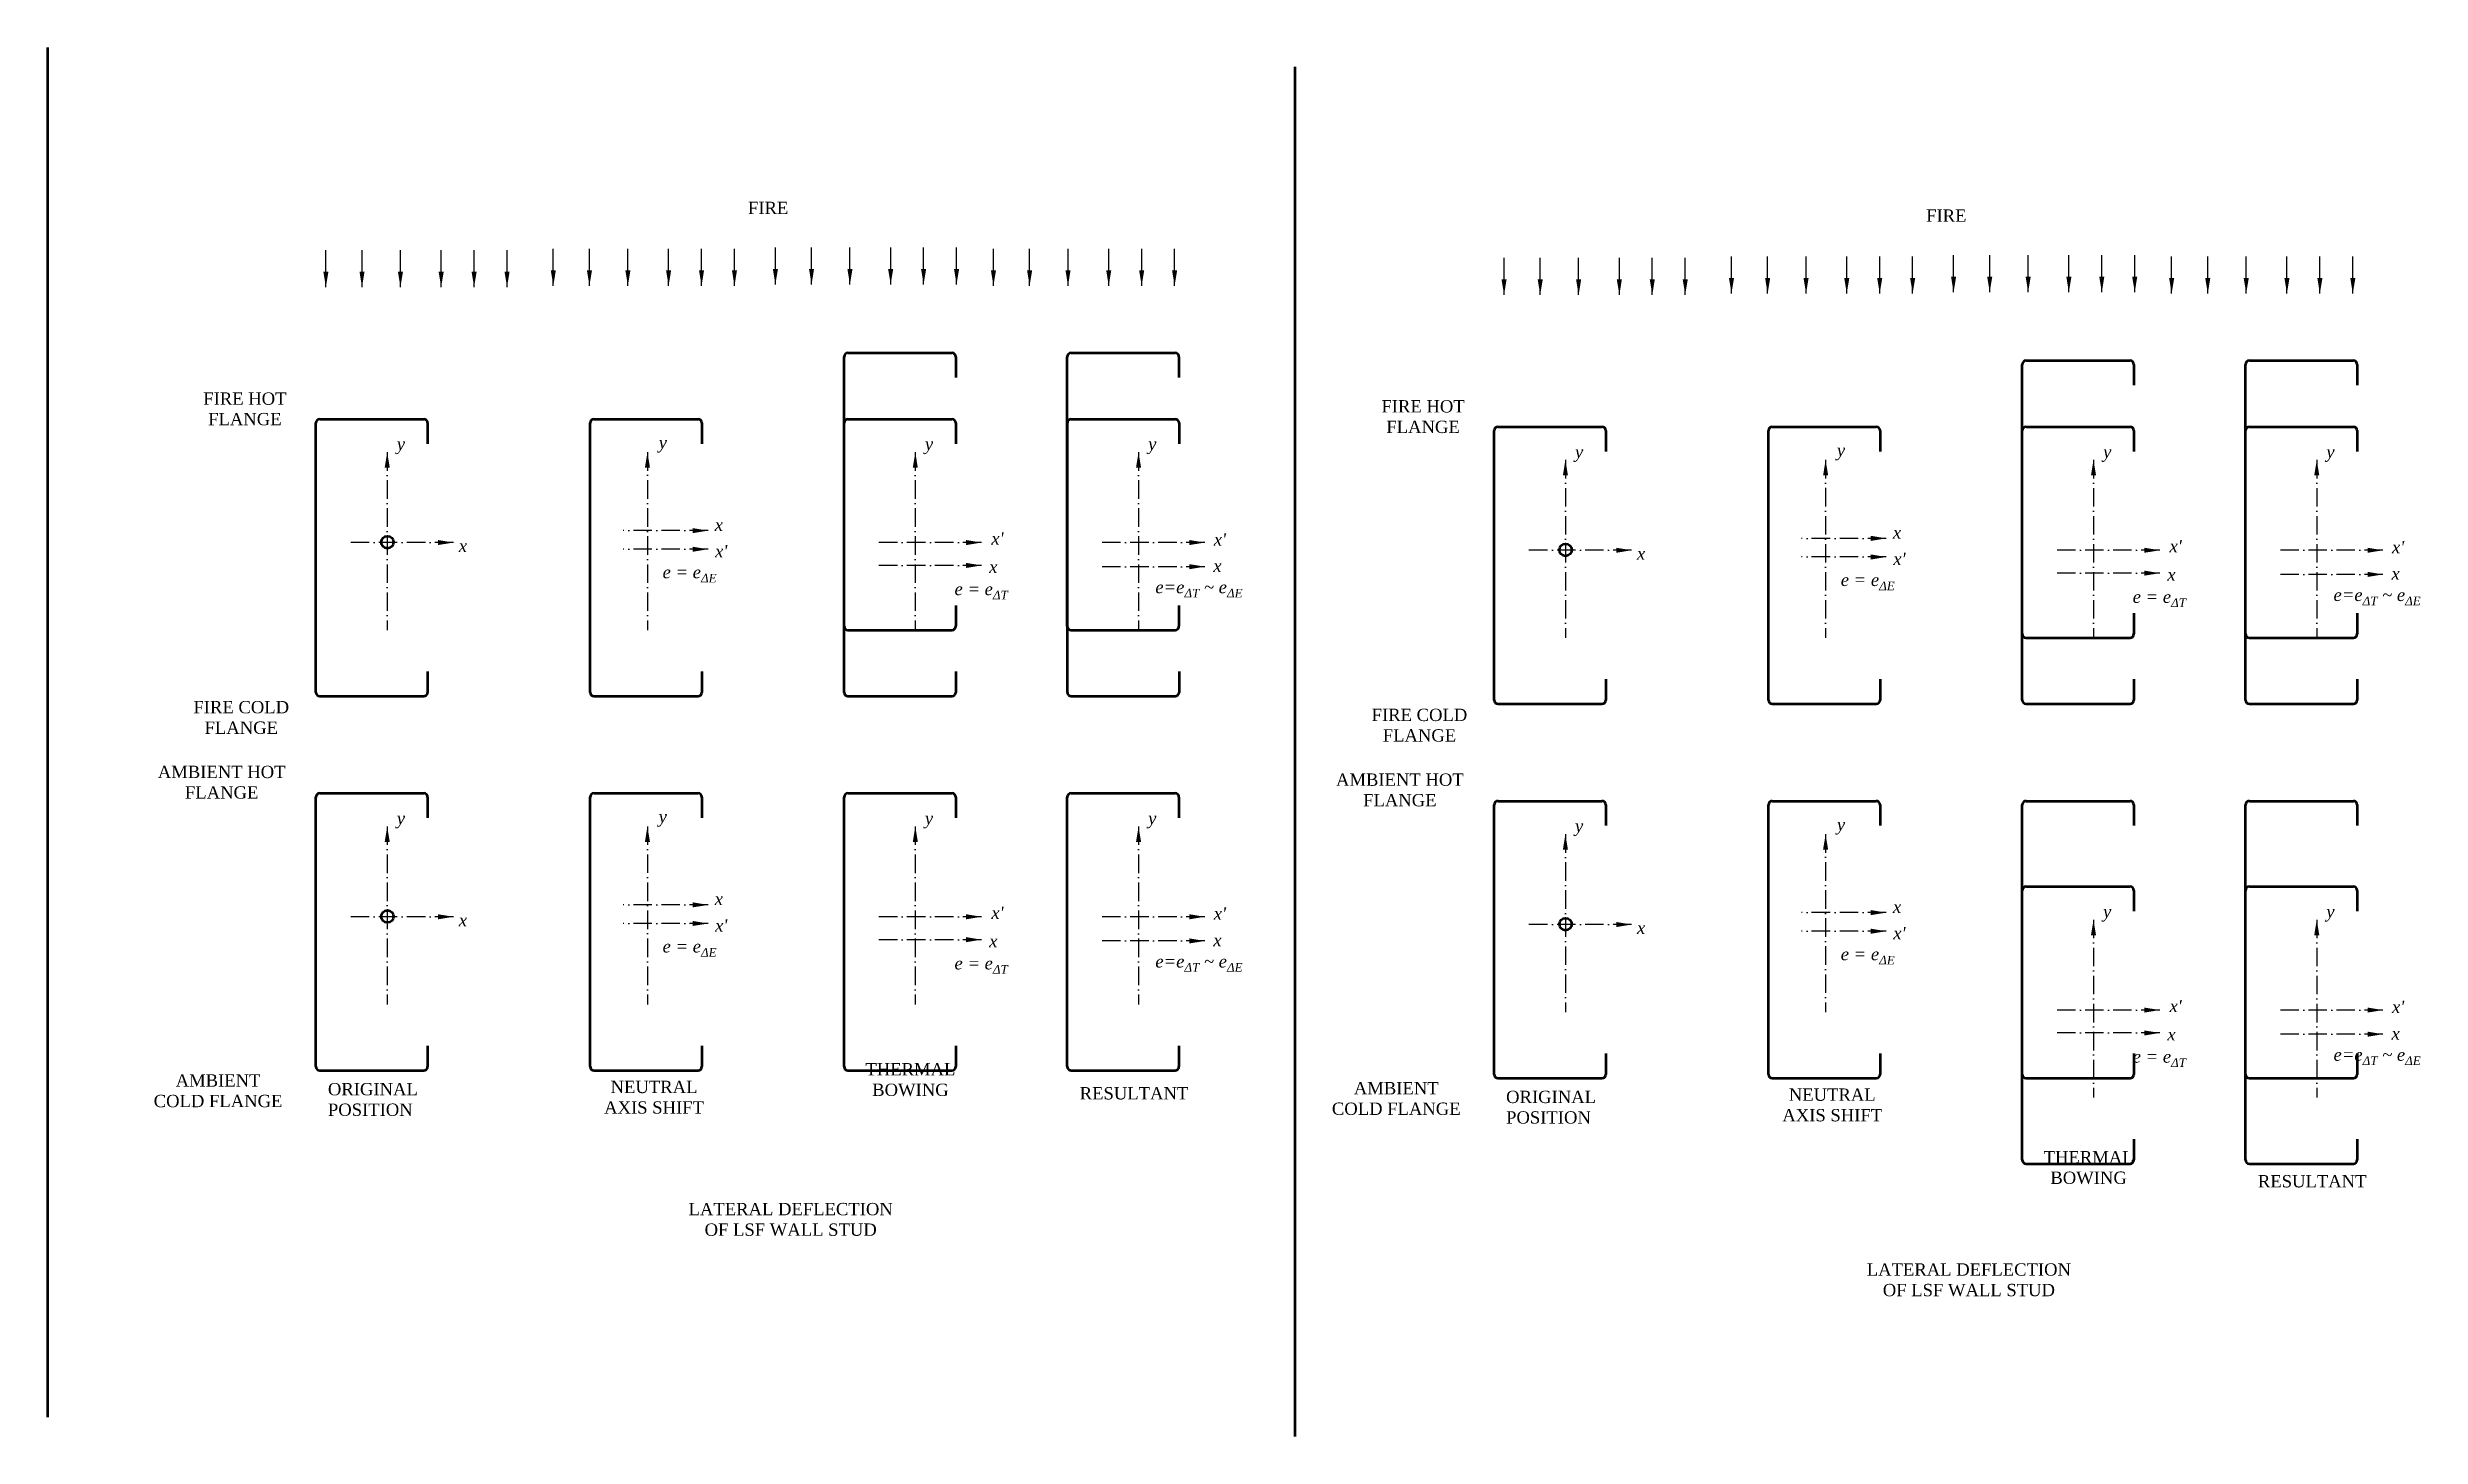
# Model space of a CAD drawing. Header units: millimetres. Extents: x 4718 to 11481, y 420 to 1811.
# Drawn here: x 9785 to 10555, y 899 to 1350 of the extents above; entities that cross this region are included whole.
import ezdxf

# ---------------------------------------------------------------- set-up
doc = ezdxf.new("R2010")
doc.units = ezdxf.units.MM
doc.linetypes.add('ACAD_ISO02W100', pattern=[15, 12, -3])
doc.linetypes.add('ACAD_ISO10W100', pattern=[18, 12, -3, 0, -3])
doc.layers.get('0').update_dxf_attribs({"lineweight": 100})
doc.styles.get("Standard").update_dxf_attribs({"font": 'times.ttf'})
doc.dimstyles.new('ISO-25', dxfattribs={"dimtxt": 2.5, "dimasz": 2.5, "dimexe": 1.25, "dimexo": 0.625, "dimtad": 1, "dimtxsty": 'Standard', "dimcen": 2.5, "dimadec": 0, "dimazin": 0, "dimtfac": 1, "dimtmove": 0, "dimatfit": 3, "dimfxl": 1, "dimarcsym": 0})
doc.dimstyles.new('Times new roman', dxfattribs={"dimtxt": 5, "dimasz": 5, "dimexe": 2, "dimexo": 1, "dimgap": 1, "dimtad": 1, "dimtih": 1, "dimtoh": 1, "dimtxsty": 'Standard', "dimblk": 'ARCHTICK', "dimcen": 0, "dimadec": 0, "dimazin": 0, "dimtfac": 1, "dimtmove": 0, "dimatfit": 3, "dimfxl": 1, "dimarcsym": 0})

msp = doc.modelspace()

# ---------------------------------------------------------------- texts
at = {"char_height": 4, "attachment_point": 1}
for s, width, insert in [('\\pxqc;FIRE', 20.05912, (10008.961, 1299.488)), ('\\pxqc;FIRE', 20.05912, (10391.421, 1296.977)), ('\\pxqc;{\\C240;\\c2367469;FIRE HOT FLANGE}', 43.26174, (9827.5, 1237.568)), ('\\pxqc;{\\C240;\\c2367469;FIRE HOT FLANGE}', 43.26174, (10209.959, 1235.057)), ('{\\fTimes New Roman|b0|i1|c0|p18;y}', 2.48943, (9898.443, 1222.831)), ('{\\fTimes New Roman|b0|i1|c0|p18;y}', 32.24753, (9983.455, 1223.348)), ('{\\fTimes New Roman|b0|i1|c0|p18;y}', 2.48943, (10069.872, 1222.831)), ('{\\fTimes New Roman|b0|i1|c0|p18;y}', 2.48943, (10142.344, 1222.831)), ('{\\fTimes New Roman|b0|i1|c0|p18;y}', 2.48943, (10280.902, 1220.32)), ('{\\fTimes New Roman|b0|i1|c0|p18;y}', 32.24753, (10365.915, 1220.837)), ('{\\fTimes New Roman|b0|i1|c0|p18;y}', 2.48943, (10452.331, 1220.32)), ('{\\fTimes New Roman|b0|i1|c0|p18;y}', 2.48943, (10524.803, 1220.32)), ('{\\fTimes New Roman|b0|i1|c0|p18;x}', 1.53216, (10001.646, 1196.618)), ('{\\fTimes New Roman|b0|i1|c0|p18;x}', 32.24753, (9918.558, 1189.751)), ("{\\fTimes New Roman|b0|i1|c0|p18;x'}", 1.53216, (10001.771, 1188.008)), ("{\\fTimes New Roman|b0|i1|c0|p18;x'}", 1.53216, (10091.441, 1192.149)), ("{\\fTimes New Roman|b0|i1|c0|p18;x'}", 1.53216, (10163.651, 1191.853)), ('{\\fTimes New Roman|b0|i1|c0|p18;x}', 1.53216, (10384.105, 1194.107)), ("{\\fTimes New Roman|b0|i1|c0|p18;x'}", 1.53216, (10473.9, 1189.638)), ("{\\fTimes New Roman|b0|i1|c0|p18;x'}", 1.53216, (10546.11, 1189.342)), ('\\A1;{\\fTimes New Roman|b0|i1|c0|p18;e = e\\H0.7x;\\S^ ΔE;}', 22.20691, (9984.724, 1181.22)), ('{\\fTimes New Roman|b0|i1|c0|p18;x}', 32.24753, (10090.727, 1182.949)), ('{\\fTimes New Roman|b0|i1|c0|p18;x}', 32.24753, (10163.495, 1183.245)), ('{\\fTimes New Roman|b0|i1|c0|p18;x}', 32.24753, (10301.017, 1187.24)), ("{\\fTimes New Roman|b0|i1|c0|p18;x'}", 1.53216, (10384.23, 1185.497)), ('{\\fTimes New Roman|b0|i1|c0|p18;x}', 32.24753, (10473.187, 1180.438)), ('{\\fTimes New Roman|b0|i1|c0|p18;x}', 32.24753, (10545.954, 1180.734)), ('\\A1;{\\fTimes New Roman|b0|i1|c0|p18;e = e\\H0.7x;\\S^ ΔT;}', 18.04765, (10079.483, 1175.732)), ('\\A1;{\\fTimes New Roman|b0|i1|c0|p18;e=e\\H0.7x;\\S^ ΔT;\\H1.4286x; ~ e\\H0.7x;\\S^ ΔE;}', 30.27397, (10144.681, 1176.35)), ('\\A1;{\\fTimes New Roman|b0|i1|c0|p18;e = e\\H0.7x;\\S^ ΔE;}', 22.20691, (10367.183, 1178.709)), ('\\A1;{\\fTimes New Roman|b0|i1|c0|p18;e = e\\H0.7x;\\S^ ΔT;}', 18.04765, (10461.943, 1173.221)), ('\\A1;{\\fTimes New Roman|b0|i1|c0|p18;e=e\\H0.7x;\\S^ ΔT;\\H1.4286x; ~ e\\H0.7x;\\S^ ΔE;}', 30.27397, (10527.14, 1173.839)), ('\\pxqc;{\\C175;\\c10835013;FIRE COLD FLANGE}', 43.26174, (9826.329, 1137.382)), ('\\pxqc;{\\C175;\\c10835013;FIRE COLD FLANGE}', 43.26174, (10208.789, 1134.872)), ('\\pxqc;{\\C240;\\c2367469;AMBIENT HOT FLANGE}', 43.26174, (9819.962, 1116.353)), ('\\pxqc;{\\C240;\\c2367469;AMBIENT HOT FLANGE}', 43.26174, (10202.421, 1113.842)), ('{\\fTimes New Roman|b0|i1|c0|p18;y}', 2.48943, (9898.443, 1101.317)), ('{\\fTimes New Roman|b0|i1|c0|p18;y}', 32.24753, (9983.455, 1101.834)), ('{\\fTimes New Roman|b0|i1|c0|p18;y}', 2.48943, (10069.872, 1101.317)), ('{\\fTimes New Roman|b0|i1|c0|p18;y}', 2.48943, (10142.344, 1101.317)), ('{\\fTimes New Roman|b0|i1|c0|p18;y}', 2.48943, (10280.902, 1098.806)), ('{\\fTimes New Roman|b0|i1|c0|p18;y}', 32.24753, (10365.915, 1099.323)), ('{\\fTimes New Roman|b0|i1|c0|p18;x}', 1.53216, (10001.646, 1075.104)), ('{\\fTimes New Roman|b0|i1|c0|p18;x}', 1.53216, (10384.105, 1072.593)), ('{\\fTimes New Roman|b0|i1|c0|p18;x}', 32.24753, (9918.558, 1068.238)), ("{\\fTimes New Roman|b0|i1|c0|p18;x'}", 1.53216, (10001.771, 1066.495)), ("{\\fTimes New Roman|b0|i1|c0|p18;x'}", 1.53216, (10091.441, 1070.635)), ("{\\fTimes New Roman|b0|i1|c0|p18;x'}", 1.53216, (10163.651, 1070.339)), ('{\\fTimes New Roman|b0|i1|c0|p18;x}', 32.24753, (10301.017, 1065.727)), ("{\\fTimes New Roman|b0|i1|c0|p18;x'}", 1.53216, (10384.23, 1063.984)), ('{\\fTimes New Roman|b0|i1|c0|p18;y}', 2.48943, (10452.331, 1071.031)), ('{\\fTimes New Roman|b0|i1|c0|p18;y}', 2.48943, (10524.803, 1071.031)), ('\\A1;{\\fTimes New Roman|b0|i1|c0|p18;e = e\\H0.7x;\\S^ ΔE;}', 22.20691, (9984.724, 1059.706)), ('{\\fTimes New Roman|b0|i1|c0|p18;x}', 32.24753, (10090.727, 1061.436)), ('{\\fTimes New Roman|b0|i1|c0|p18;x}', 32.24753, (10163.495, 1061.731)), ('\\A1;{\\fTimes New Roman|b0|i1|c0|p18;e = e\\H0.7x;\\S^ ΔE;}', 22.20691, (10367.183, 1057.195)), ('\\A1;{\\fTimes New Roman|b0|i1|c0|p18;e = e\\H0.7x;\\S^ ΔT;}', 18.04765, (10079.483, 1054.219)), ('\\A1;{\\fTimes New Roman|b0|i1|c0|p18;e=e\\H0.7x;\\S^ ΔT;\\H1.4286x; ~ e\\H0.7x;\\S^ ΔE;}', 30.27397, (10144.681, 1054.837)), ("{\\fTimes New Roman|b0|i1|c0|p18;x'}", 1.53216, (10473.9, 1040.349)), ("{\\fTimes New Roman|b0|i1|c0|p18;x'}", 1.53216, (10546.11, 1040.053)), ('{\\fTimes New Roman|b0|i1|c0|p18;x}', 32.24753, (10473.187, 1031.15)), ('{\\fTimes New Roman|b0|i1|c0|p18;x}', 32.24753, (10545.954, 1031.445)), ('\\pxqc; THERMAL BOWING', 27.98937, (10051.181, 1019.806)), ('\\A1;{\\fTimes New Roman|b0|i1|c0|p18;e = e\\H0.7x;\\S^ ΔT;}', 18.04765, (10461.943, 1023.933)), ('\\A1;{\\fTimes New Roman|b0|i1|c0|p18;e=e\\H0.7x;\\S^ ΔT;\\H1.4286x; ~ e\\H0.7x;\\S^ ΔE;}', 30.27397, (10527.14, 1024.551)), ('\\pxqc;{\\C175;\\c10835013;AMBIENT COLD FLANGE}', 43.26174, (9818.791, 1016.168)), ('{\\fTimes New Roman|b0|i0|c0|p18;ORIGINAL POSITION}', 10.26634, (9876.08, 1013.347)), ('\\pxqc;NEUTRAL AXIS SHIFT', 32.47669, (9965.71, 1014.074)), ('{\\fTimes New Roman|b0|i0|c0|p18;RESULTANT}', 13.75868, (10120.137, 1012.008)), ('\\pxqc;{\\C175;\\c10835013;AMBIENT COLD FLANGE}', 43.26174, (10201.251, 1013.657)), ('{\\fTimes New Roman|b0|i0|c0|p18;ORIGINAL POSITION}', 10.26634, (10258.54, 1010.836)), ('\\pxqc;NEUTRAL AXIS SHIFT', 32.47669, (10348.17, 1011.563)), ('\\pxqc; THERMAL BOWING', 27.98937, (10433.641, 991.256)), ('{\\fTimes New Roman|b0|i0|c0|p18;RESULTANT}', 13.75868, (10502.596, 983.458)), ('\\pxqc;LATERAL DEFLECTION OF LSF WALL STUD', 73.11581, (9989.752, 974.403)), ('\\pxqc;LATERAL DEFLECTION OF LSF WALL STUD', 73.11581, (10372.212, 954.792))]:
    msp.add_mtext_dynamic_manual_height_columns(s, width=width, gutter_width=12.5, heights=[0], dxfattribs=dict(at, insert=insert))

# ---------------------------------------------------------------- blocks, each defined once
blk = doc.blocks.new('stud 90 final')
at = {"lineweight": 53}
for p, q in [((3608.72, 1346.48), (3608.72, 1433.98)), ((3609.97, 1435.23), (3643.72, 1435.23)), ((3644.97, 1433.98), (3644.97, 1427.23)), ((3644.97, 1353.23), (3644.97, 1346.48)), ((3609.97, 1345.23), (3643.72, 1345.23))]:
    blk.add_line(p, q, dxfattribs=at)
for centre, start, end in [((3609.97, 1433.98), 90, 180), ((3643.72, 1433.98), 0, 90), ((3609.97, 1346.48), 180, 270), ((3643.72, 1346.48), 270, 0)]:
    blk.add_arc(centre, 1.25, start, end, dxfattribs=at)
blk = doc.blocks.new('_ArchTick')
at = {"color": 0, "linetype": 'ByBlock', "const_width": 0.15}
blk.add_lwpolyline([(-0.5, -0.5), (0.5, 0.5)], dxfattribs=at)
blk = doc.blocks.new('GREY STUD')
at = {"color": 252, "lineweight": 53, "true_color": 0x939598}
for p, q in [((9591.75, 1562.83), (9591.75, 1650.33)), ((9593, 1651.58), (9626.75, 1651.58)), ((9628, 1650.33), (9628, 1643.58)), ((9628, 1569.58), (9628, 1562.83)), ((9593, 1561.58), (9626.75, 1561.58))]:
    blk.add_line(p, q, dxfattribs=at)
for centre, start, end in [((9593, 1650.33), 90, 180), ((9626.75, 1650.33), 0, 90), ((9593, 1562.83), 180, 270), ((9626.75, 1562.83), 270, 0)]:
    blk.add_arc(centre, 1.25, start, end, dxfattribs=at)

# ---------------------------------------------------------------- linework, layer by layer
at = {"lineweight": 53}
for points in [[(9785.045, 1349.576), (9785.045, 904.857)], [(10190.008, 1343.272), (10190.008, 898.554)]]:
    msp.add_lwpolyline(points, dxfattribs=at)
for centre in [(9895.386, 1188.931), (10277.846, 1186.42), (9895.386, 1067.417), (10277.846, 1064.906)]:
    msp.add_circle(centre, 2, dxfattribs=at)

# ---------------------------------------------------------------- block references
at = {"color": 252, "lineweight": 53, "true_color": 0x939598}
for p in [(6434.917, -184.838), (6817.376, -187.348), (6434.917, -327.817), (6817.376, -358.103)]:
    msp.add_blockref('stud 90 final', p, dxfattribs=at)
at = {"lineweight": 53}
for name, p in [('stud 90 final', (6507.388, -184.838)), ('stud 90 final', (6889.848, -187.348)), ('stud 90 final', (6263.487, -206.303)), ('stud 90 final', (6352.507, -206.303)), ('GREY STUD', (451.892, -422.654)), ('GREY STUD', (524.363, -422.654)), ('stud 90 final', (6645.947, -208.814)), ('stud 90 final', (6734.967, -208.814)), ('GREY STUD', (834.351, -425.164)), ('GREY STUD', (906.823, -425.164)), ('stud 90 final', (6263.487, -327.817)), ('stud 90 final', (6352.507, -327.817)), ('stud 90 final', (6507.388, -327.817)), ('stud 90 final', (6645.947, -330.328)), ('stud 90 final', (6734.967, -330.328)), ('GREY STUD', (834.351, -546.678)), ('GREY STUD', (906.823, -546.678)), ('stud 90 final', (6889.848, -358.103))]:
    msp.add_blockref(name, p, dxfattribs=at)

msp.set_redraw_order([(e.dxf.handle, doc.entitydb.next_handle()) for e in msp.query("TEXT MTEXT ATTDEF DIMENSION ARC_DIMENSION")])  # texts and dimensions are drawn at this point

# ---------------------------------------------------------------- leaders
at = {"color": 242, "linetype": 'ACAD_ISO02W100', "lineweight": 30, "true_color": 0xcd2027}
for points in [[(10021.343, 1272.629), (10021.343, 1286.472)], [(10033.075, 1272.629), (10033.075, 1286.472)], [(10045.549, 1272.629), (10045.549, 1286.472)], [(10058.766, 1272.629), (10058.766, 1286.472)], [(10069.458, 1272.629), (10069.458, 1286.472)], [(10080.15, 1272.629), (10080.15, 1286.472)], [(9875.424, 1271.761), (9875.424, 1285.604)], [(9887.155, 1271.761), (9887.155, 1285.604)], [(9899.63, 1271.761), (9899.63, 1285.604)], [(9912.846, 1271.761), (9912.846, 1285.604)], [(9923.538, 1271.761), (9923.538, 1285.604)], [(9934.231, 1271.761), (9934.231, 1285.604)], [(9949.252, 1272.195), (9949.252, 1286.038)], [(9960.984, 1272.195), (9960.984, 1286.038)], [(9973.458, 1272.195), (9973.458, 1286.038)], [(9986.675, 1272.195), (9986.675, 1286.038)], [(9997.367, 1272.195), (9997.367, 1286.038)], [(10008.059, 1272.195), (10008.059, 1286.038)], [(10092.131, 1272.195), (10092.131, 1286.038)], [(10103.863, 1272.195), (10103.863, 1286.038)], [(10116.337, 1272.195), (10116.337, 1286.038)], [(10129.554, 1272.195), (10129.554, 1286.038)], [(10140.246, 1272.195), (10140.246, 1286.038)], [(10150.938, 1272.195), (10150.938, 1286.038)], [(10257.883, 1269.25), (10257.883, 1283.093)], [(10269.615, 1269.25), (10269.615, 1283.093)], [(10282.089, 1269.25), (10282.089, 1283.093)], [(10295.306, 1269.25), (10295.306, 1283.093)], [(10305.998, 1269.25), (10305.998, 1283.093)], [(10316.69, 1269.25), (10316.69, 1283.093)], [(10331.712, 1269.684), (10331.712, 1283.527)], [(10343.443, 1269.684), (10343.443, 1283.527)], [(10355.917, 1269.684), (10355.917, 1283.527)], [(10369.134, 1269.684), (10369.134, 1283.527)], [(10379.826, 1269.684), (10379.826, 1283.527)], [(10390.518, 1269.684), (10390.518, 1283.527)], [(10403.803, 1270.118), (10403.803, 1283.961)], [(10415.534, 1270.118), (10415.534, 1283.961)], [(10428.009, 1270.118), (10428.009, 1283.961)], [(10441.225, 1270.118), (10441.225, 1283.961)], [(10451.917, 1270.118), (10451.917, 1283.961)], [(10462.609, 1270.118), (10462.609, 1283.961)], [(10474.591, 1269.684), (10474.591, 1283.527)], [(10486.323, 1269.684), (10486.323, 1283.527)], [(10498.797, 1269.684), (10498.797, 1283.527)], [(10512.013, 1269.684), (10512.013, 1283.527)], [(10522.706, 1269.684), (10522.706, 1283.527)], [(10533.398, 1269.684), (10533.398, 1283.527)]]:
    msp.add_leader(points, dimstyle='ISO-25', override={"dimasz": 5, "dimgap": 0.625, "dimtad": 0}, dxfattribs=at)
at = {"linetype": 'ACAD_ISO10W100', "lineweight": 53, "ltscale": 0.5}
for points, override in [([(9895.334, 1218.142), (9895.334, 1160.396)], {"dimgap": 1, "dimtad": 0}), ([(9979.804, 1218.15), (9979.804, 1160.396)], {"dimtad": 0}), ([(10066.763, 1218.142), (10066.763, 1160.396)], {"dimgap": 1, "dimtad": 0}), ([(10139.235, 1218.142), (10139.235, 1160.396)], {"dimgap": 1, "dimtad": 0}), ([(10277.794, 1215.631), (10277.794, 1157.886)], {"dimgap": 1, "dimtad": 0}), ([(10362.264, 1215.639), (10362.264, 1157.886)], {"dimtad": 0}), ([(10449.223, 1215.631), (10449.223, 1157.886)], {"dimgap": 1, "dimtad": 0}), ([(10521.695, 1215.631), (10521.695, 1157.886)], {"dimgap": 1, "dimtad": 0}), ([(9916.812, 1188.827), (9882.894, 1188.827)], {"dimgap": 1, "dimtad": 0}), ([(9999.474, 1192.693), (9971.968, 1192.693)], {"dimtad": 0}), ([(9999.474, 1186.651), (9971.968, 1186.651)], {"dimtad": 0}), ([(10088.242, 1188.827), (10054.323, 1188.827)], {"dimgap": 1, "dimtad": 0}), ([(10160.714, 1188.827), (10126.795, 1188.827)], {"dimgap": 1, "dimtad": 0}), ([(10299.272, 1186.316), (10265.353, 1186.316)], {"dimgap": 1, "dimtad": 0}), ([(10381.933, 1190.182), (10354.427, 1190.182)], {"dimtad": 0}), ([(10470.701, 1186.316), (10436.782, 1186.316)], {"dimgap": 1, "dimtad": 0}), ([(10543.173, 1186.316), (10509.254, 1186.316)], {"dimgap": 1, "dimtad": 0}), ([(10088.242, 1181.397), (10054.323, 1181.397)], {"dimgap": 1, "dimtad": 0}), ([(10160.714, 1180.99), (10126.795, 1180.99)], {"dimgap": 1, "dimtad": 0}), ([(10381.933, 1184.14), (10354.427, 1184.14)], {"dimtad": 0}), ([(10470.701, 1178.886), (10436.782, 1178.886)], {"dimgap": 1, "dimtad": 0}), ([(10543.173, 1178.479), (10509.254, 1178.479)], {"dimgap": 1, "dimtad": 0}), ([(9895.334, 1096.628), (9895.334, 1038.883)], {"dimgap": 1, "dimtad": 0}), ([(9979.804, 1096.636), (9979.804, 1038.883)], {"dimtad": 0}), ([(10066.763, 1096.628), (10066.763, 1038.883)], {"dimgap": 1, "dimtad": 0}), ([(10139.235, 1096.628), (10139.235, 1038.883)], {"dimgap": 1, "dimtad": 0}), ([(10277.794, 1094.117), (10277.794, 1036.372)], {"dimgap": 1, "dimtad": 0}), ([(10362.264, 1094.125), (10362.264, 1036.372)], {"dimtad": 0}), ([(9999.474, 1071.179), (9971.968, 1071.179)], {"dimtad": 0}), ([(9916.812, 1067.313), (9882.894, 1067.313)], {"dimgap": 1, "dimtad": 0}), ([(9999.474, 1065.137), (9971.968, 1065.137)], {"dimtad": 0}), ([(10088.242, 1067.313), (10054.323, 1067.313)], {"dimgap": 1, "dimtad": 0}), ([(10160.714, 1067.313), (10126.795, 1067.313)], {"dimgap": 1, "dimtad": 0}), ([(10299.272, 1064.802), (10265.353, 1064.802)], {"dimgap": 1, "dimtad": 0}), ([(10381.933, 1068.669), (10354.427, 1068.669)], {"dimtad": 0}), ([(10381.933, 1062.626), (10354.427, 1062.626)], {"dimtad": 0}), ([(10449.223, 1066.342), (10449.223, 1008.597)], {"dimgap": 1, "dimtad": 0}), ([(10521.695, 1066.342), (10521.695, 1008.597)], {"dimgap": 1, "dimtad": 0}), ([(10088.242, 1059.883), (10054.323, 1059.883)], {"dimgap": 1, "dimtad": 0}), ([(10160.714, 1059.476), (10126.795, 1059.476)], {"dimgap": 1, "dimtad": 0}), ([(10470.701, 1037.027), (10436.782, 1037.027)], {"dimgap": 1, "dimtad": 0}), ([(10543.173, 1037.027), (10509.254, 1037.027)], {"dimgap": 1, "dimtad": 0}), ([(10470.701, 1029.597), (10436.782, 1029.597)], {"dimgap": 1, "dimtad": 0}), ([(10543.173, 1029.19), (10509.254, 1029.19)], {"dimgap": 1, "dimtad": 0})]:
    msp.add_leader(points, dimstyle='Times new roman', override=override, dxfattribs=at)

doc.saveas('drawing.dxf')
